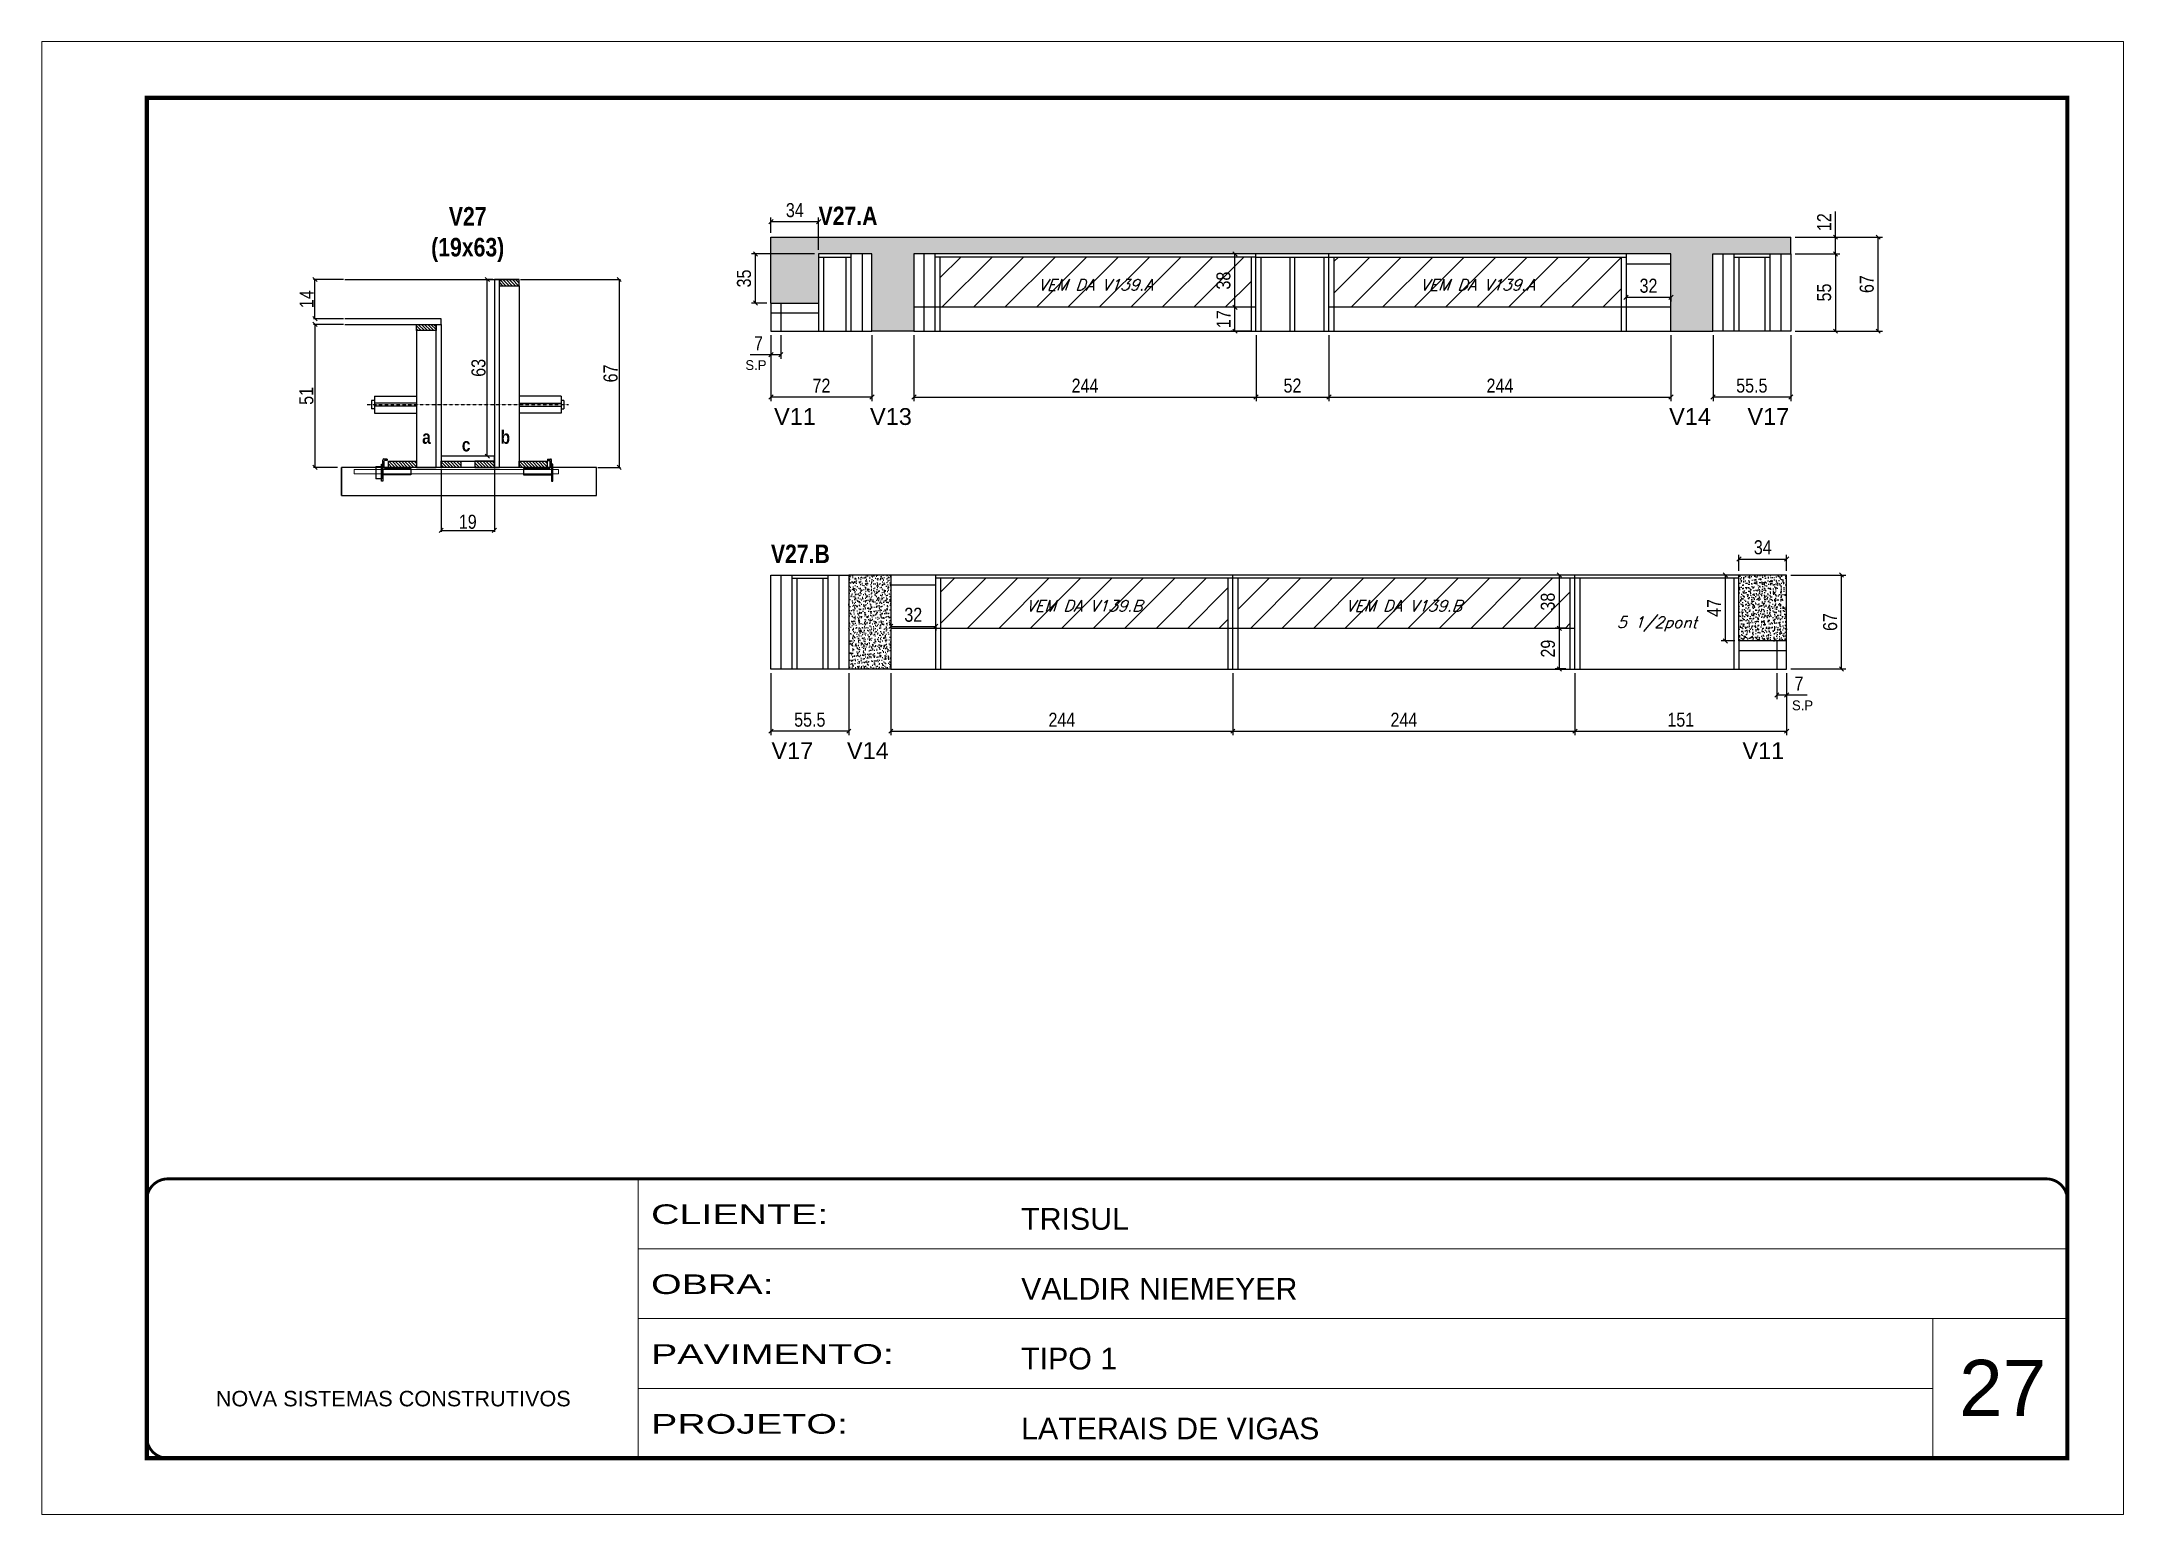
# Model space of a CAD drawing. Extents: x 3330 to 22105, y 1197 to 30204.
# Drawn here: x 6513 to 7998, y 21872 to 22922 of the extents above; entities that cross this region are included whole.
import ezdxf

# ---------------------------------------------------------------- set-up
doc = ezdxf.new("R2010")
doc.units = 0
for name, pattern in [('CONTINUO', [0]), ('DASHED', [0.75, 0.5, -0.25]), ('HIDDEN', [0.375, 0.25, -0.125])]:
    doc.linetypes.add(name, pattern=pattern)
for name, color, linetype in [('5', 5, 'Continuous'), ('barrote', 251, 'Continuous'), ('COTA', 241, 'Continuous'), ('detalhes', 4, 'Continuous'), ('NOMENCLATURA', 7, 'Continuous'), ('Painéis', 200, 'Continuous'), ('presilha', 1, 'Continuous'), ('SARR_2.2x10', 60, 'Continuous'), ('SARR_2.2x7', 40, 'Continuous'), ('SARR_3.5x7', 81, 'Continuous'), ('TENSOR', 3, 'Continuous'), ('texto', 7, 'Continuous')]:
    doc.layers.add(name, color=color, linetype=linetype)
for name, color, linetype, lineweight in [('CARIMBO', 255, 'Continuous', 9), ('CONCRETO', 251, 'Continuous', 25), ('Folhas', 255, 'Continuous', 9), ('Hachura', 251, 'Continuous', 9), ('SARRAFO DE PRESSAO', 251, 'DASHED', 9), ('SCO-___-LAJ', 2, 'Continuous', 0)]:
    doc.layers.add(name, color=color, linetype=linetype, lineweight=lineweight)
doc.styles.add('ARIAL', font='arial.ttf')
doc.styles.add('COTA TECNICA', font='techl___.ttf', dxfattribs={"height": 10})
doc.styles.add('COTA TECNICA 2X', font='techl___.ttf', dxfattribs={"height": 10})
doc.styles.add('Romans', font='romans.shx')
doc.styles.add('ROMAS860', font='ROMAS860.SHX')
doc.styles.get("Standard").update_dxf_attribs({"font": 'arial.ttf'})
doc.styles.add('TECNICA', font='techb___.ttf', dxfattribs={"height": 10})
doc.styles.add('Tecnologia', font='')
doc.styles.get('Tecnologia').set_extended_font_data('Forgotten Futurist')
doc.dimstyles.new('PAINEL', dxfattribs={"dimtxt": 10, "dimasz": 3, "dimexe": 3, "dimexo": 3, "dimgap": 3, "dimtad": 1, "dimdec": 1, "dimzin": 12, "dimdsep": 46, "dimtxsty": 'COTA TECNICA', "dimblk1": 'OBLIQUE', "dimblk2": 'OBLIQUE', "dimsah": 1, "dimcen": 0.9, "dimclrd": 4, "dimclre": 4, "dimclrt": 240, "dimadec": 1, "dimazin": 3, "dimtfac": 1, "dimtdec": 1, "dimtmove": 0, "dimatfit": 3, "dimfxl": 1, "dimtolj": 1, "dimtzin": 12, "dimarcsym": 0})
doc.dimstyles.new('SECAO', dxfattribs={"dimscale": 0.333333, "dimtxt": 5, "dimasz": 9, "dimexe": 3, "dimexo": 3, "dimgap": 3, "dimtad": 1, "dimdec": 1, "dimlfac": 0.5, "dimzin": 12, "dimdsep": 46, "dimtxsty": 'COTA TECNICA 2X', "dimblk1": 'OBLIQUE', "dimblk2": 'OBLIQUE', "dimsah": 1, "dimcen": 0.9, "dimclrd": 4, "dimclre": 4, "dimclrt": 240, "dimadec": 1, "dimazin": 3, "dimtfac": 1, "dimtdec": 1, "dimtmove": 0, "dimatfit": 3, "dimfxl": 1, "dimtolj": 1, "dimtzin": 12, "dimarcsym": 0})
pattern_1 = [(50, (-124092.7733, -5427.082), (5.46554007, -0.47817257), [0.5715, -6.2865]), (355, (-124092.773, -5427.082), (-1.05730264, 5.73170536), [0.4572, -5.02921753]), (100.4514447, (-124092.318, -5427.122), (4.40823741, 5.25353256), [0.48570026, -5.34270734]), (46.1842, (-124092.773, -5425.558), (8.13237123, -1.26126984), [0.85725, -9.42975]), (96.6355576, (-124092.0956, -5425.663), (7.122124, 7.42278374), [0.7285507, -8.01406824]), (351.184151, (-124092.773, -5425.558), (7.122124, 7.42278374), [0.685799, -7.54379196]), (21, (-124092.0113, -5425.939), (4.54843174, -3.06795595), [0.5715, -6.2865]), (326, (-124092.011, -5425.939), (1.85406085, 5.52563898), [0.4572, -5.0292]), (71.451445, (-124091.632, -5426.195), (6.40249258, 2.45768307), [0.48570026, -5.34269813]), (37.5, (-124092.7733, -5427.0821), (0.092658098, 2.536651166), [0, -4.96824, 0, -5.1054, 0, -5.04825]), (7.5, (-124092.7733, -5427.0821), (2.004589875, 3.005417245), [0, -2.91084, 0, -4.85394, 0, -1.92405]), (327.5, (-124094.4725, -5427.0821), (4.067717855, -0.17186232), [0, -1.905, 0, -5.9436, 0, -7.8867]), (317.5, (-124095.2345, -5427.082), (4.44387544, 0.76279473), [0, -2.4765, 0, -3.94716, 0, -5.6007])]
pattern_2 = [(45, (-125691.273, -5427.082), (-11.2253202, 11.2253202), [])]

msp = doc.modelspace()

# ---------------------------------------------------------------- texts
at = {"layer": '5', "linetype": 'Continuous'}
for s, p in [('V11', (7035.71, 22648.39)), ('V13', (7104.17, 22648.39)), ('V14', (7674.19, 22648.39)), ('V17', (7730.07, 22648.39)), ('V17', (7033.85, 22410.19)), ('V14', (7087.69, 22410.19)), ('V11', (7726.5, 22410.19))]:
    msp.add_text(s, height=12, rotation=0.00004, dxfattribs=at).set_placement(p)
at = {"layer": 'CARIMBO', "style": 'ARIAL'}
msp.add_text('27', height=40, dxfattribs=at).set_placement((7881.09, 21941.82))
at = {"layer": 'detalhes', "style": 'TECNICA'}
for s, p in [('a', (6784.68, 22634.95)), ('c', (6812.98, 22629.52)), ('b', (6840.66, 22634.94))]:
    msp.add_text(s, height=9.6, dxfattribs=at).set_placement(p)
at = {"layer": 'NOMENCLATURA', "style": 'TECNICA'}
for s, p in [('V27.A', (7067.47, 22790.85)), ('V27.B', (7033.47, 22549.9))]:
    msp.add_text(s, height=13.2, dxfattribs=at).set_placement(p)
at = {"layer": 'NOMENCLATURA', "insert": (6817.16, 22803.75), "char_height": 13.2, "attachment_point": 2, "style": 'TECNICA'}
msp.add_mtext_dynamic_manual_height_columns('V27\\P(19x63)', width=300.2766, gutter_width=1, heights=[0], dxfattribs=at)
at = {"layer": 'texto', "color": 2, "char_height": 8, "attachment_point": 5, "style": 'Romans'}
for s, insert in [('{\\Q19;\\C256;VEM DA V139.A}', (7264.97, 22748.33)), ('{\\Q19;\\C256;VEM DA V139.A}', (7537.47, 22748.33)), ('{\\Q19;\\C256;VEM DA V139.B}', (7256.97, 22519.37)), ('{\\Q19;\\C256;VEM DA V139.B}', (7484.97, 22519.37)), ('{\\Q19;\\C256;5 1/2pont}', (7665.47, 22506.38))]:
    msp.add_mtext(s, dxfattribs=dict(at, insert=insert))
at = {"layer": 'texto', "color": 4, "char_height": 7, "attachment_point": 5, "style": 'ROMAS860'}
for insert in [(7022.77, 22691.03), (7769.37, 22448.43)]:
    msp.add_mtext('S.P', dxfattribs=dict(at, insert=insert))

# ---------------------------------------------------------------- blocks, each defined once
blk = doc.blocks.new('9999999999')
at = {"color": 30, "linetype": 'CONTINUO'}
for p, q in [((98564.6, 34230.2), (98564.6, 34429.4)), ((98564.6, 34379.6), (99584, 34379.6)), ((98564.6, 34329.8), (99488, 34329.8)), ((99584, 34329.8), (99488, 34329.8)), ((99488, 34329.8), (99488, 34230.2)), ((98564.6, 34280), (99488, 34280))]:
    blk.add_line(p, q, dxfattribs=at)
at = {"color": 30, "linetype": 'CONTINUO', "const_width": 2}
blk.add_lwpolyline([(99584, 34230.2), (99584, 34414.4, 0.414214), (99569, 34429.4), (98229, 34429.4, 0.414214), (98214, 34414.4), (98214, 34245.2, 0.414214), (98229, 34230.2), (99584, 34230.2)], format="xyb", dxfattribs=at)
at = {"layer": 'Folhas'}
blk.add_lwpolyline([(98139, 34190.2), (99624, 34190.2), (99624, 35240.2), (98139, 35240.2)], close=True, dxfattribs=at)
at = {"layer": 'Folhas', "color": 30, "const_width": 3}
blk.add_lwpolyline([(98214, 34230.2), (99584, 34230.2), (99584, 35200.2), (98214, 35200.2)], close=True, dxfattribs=at)
at = {"color": 7, "linetype": 'Continuous', "ltscale": 5, "style": 'ARIAL'}
for s, height, p in [('TRISUL', 15.48, (98837.7, 34393.1)), ('VALDIR NIEMEYER', 15.483, (98837.7, 34343.3)), ('TIPO 1', 15.48, (98837.7, 34293.5)), ('NOVA SISTEMAS CONSTRUTIVOS', 11.059, (98263.2, 34267.2)), ('LATERAIS DE VIGAS', 15.483, (98837.7, 34243.7))]:
    blk.add_text(s, height=height, dxfattribs=at).set_placement(p)
at = {"layer": 'Folhas', "color": 7, "style": 'Tecnologia', "width": 1.5}
for s, p in [('CLIENTE:', (98573.7, 34397.2)), ('OBRA:', (98573.7, 34347.3)), ('PAVIMENTO:', (98573.7, 34297.5)), ('PROJETO:', (98573.7, 34247.7))]:
    blk.add_text(s, height=14, dxfattribs=at).set_placement(p)
blk = doc.blocks.new('PRESILHA METÁLICA 1')
at = {"layer": 'presilha'}
for p, q in [((0, 13), (6, 13)), ((0, 13), (0, 0)), ((6, 0), (0, 0)), ((6, 15.5), (7.5, 15.5)), ((6, -2.5), (6, 15.5)), ((6, 13), (6, 0)), ((7.5, 10.6), (7.5, 19.9)), ((7.5, 15.5), (7.5, -2.5)), ((37.5, 4.1), (7.5, 4.1)), ((12, 21), (8.6, 21)), ((9, 11.6), (9, 18.9)), ((12, 19.5), (9.6, 19.5)), ((37.5, 11), (9.6, 11)), ((12, 21), (12, 19.5)), ((37.5, 11), (37.5, 4.1)), ((7.5, -2.5), (6, -2.5))]:
    blk.add_line(p, q, dxfattribs=at)
for centre, radius, start, end in [((8.6, 19.9), 1.14, 90, 180), ((9.6, 18.9), 0.57, 90, 180), ((9.6, 11.6), 0.57, 180, 270)]:
    blk.add_arc(centre, radius, start, end, dxfattribs=at)
blk = doc.blocks.new('PRESILHA METÁLICA 2')
at = {"layer": 'presilha'}
for p, q in [((-5.2, 23.5), (-5.2, 22)), ((-5.2, 23.5), (-1.9, 23.5)), ((-0.8, 14.6), (-0.8, 22.4)), ((-30.8, 13.5), (-30.8, 6.6)), ((-30.8, 13.5), (-2.8, 13.5)), ((-30.8, 6.6), (-0.8, 6.6)), ((-5.2, 22), (-2.8, 22)), ((-2.2, 14.1), (-2.2, 21.4)), ((0.8, 18), (-0.8, 18)), ((-0.8, 18), (-0.8, 0)), ((-0.8, 0), (0.8, 0)), ((0.8, 0), (0.8, 18))]:
    blk.add_line(p, q, dxfattribs=at)
for centre, radius, start, end in [((-1.9, 22.4), 1.14, 0, 90), ((-2.8, 21.4), 0.57, 0, 90), ((-2.8, 14.1), 0.57, 270, 0)]:
    blk.add_arc(centre, radius, start, end, dxfattribs=at)
blk = doc.blocks.new('_Oblique')
at = {"color": 0, "linetype": 'ByBlock', "lineweight": -2}
blk.add_line((-0.5, -0.5), (0.5, 0.5), dxfattribs=at)
blk = doc.blocks.new('*D3569')
at = {"layer": 'COTA', "color": 4, "lineweight": -2, "transparency": 16777216}
for p, q in [((6854.8, 22752.1), (6926.2, 22752.1)), ((6925.2, 22752.1), (6925.2, 22618.1)), ((6910, 22618.1), (6926.2, 22618.1))]:
    blk.add_line(p, q, dxfattribs=at)
at = {"layer": 'Defpoints', "color": 0, "transparency": 16777216}
for p in [(6853.8, 22752.1), (6909, 22618.1), (6925.2, 22618.1)]:
    blk.add_point(p, dxfattribs=at)
at = {"layer": 'COTA', "color": 4, "lineweight": -2, "transparency": 16777216, "xscale": 3, "yscale": 3, "zscale": 3}
for p, rotation in [((6925.2, 22752.1), 90), ((6925.2, 22618.1), 270)]:
    blk.add_blockref('_Oblique', p, dxfattribs=dict(at, rotation=rotation))
at = {"layer": 'COTA', "color": 240, "transparency": 16777216, "insert": (6919.1, 22685.1), "char_height": 10, "attachment_point": 5, "rotation": 90, "style": 'COTA TECNICA 2X'}
blk.add_mtext('\\A1;67', dxfattribs=at)
blk = doc.blocks.new('*D3570')
at = {"layer": 'COTA', "color": 4, "lineweight": -2, "transparency": 16777216}
for p, q in [((6728.5, 22720.1), (6707.2, 22720.1)), ((6708.2, 22720.1), (6708.2, 22618.1)), ((6724.3, 22618.1), (6707.2, 22618.1))]:
    blk.add_line(p, q, dxfattribs=at)
at = {"layer": 'Defpoints', "color": 0, "transparency": 16777216}
for p in [(6729.5, 22720.1), (6708.2, 22618.1), (6725.3, 22618.1)]:
    blk.add_point(p, dxfattribs=at)
at = {"layer": 'COTA', "color": 4, "lineweight": -2, "transparency": 16777216, "xscale": 3, "yscale": 3, "zscale": 3}
for p, rotation in [((6708.2, 22720.1), 90), ((6708.2, 22618.1), 270)]:
    blk.add_blockref('_Oblique', p, dxfattribs=dict(at, rotation=rotation))
at = {"layer": 'COTA', "color": 240, "transparency": 16777216, "insert": (6702.1, 22669.1), "char_height": 10, "attachment_point": 5, "rotation": 90, "style": 'COTA TECNICA 2X'}
blk.add_mtext('\\A1;51', dxfattribs=at)
blk = doc.blocks.new('*D3571')
at = {"layer": 'COTA', "color": 4, "lineweight": -2, "transparency": 16777216}
for p, q in [((6835.2, 22752.1), (6830.1, 22752.1)), ((6831.1, 22626.1), (6831.1, 22752.1)), ((6835.2, 22626.1), (6830.1, 22626.1))]:
    blk.add_line(p, q, dxfattribs=at)
at = {"layer": 'Defpoints', "color": 0, "transparency": 16777216}
for p in [(6831.1, 22752.1), (6836.2, 22752.1), (6836.2, 22626.1)]:
    blk.add_point(p, dxfattribs=at)
at = {"layer": 'COTA', "color": 4, "lineweight": -2, "transparency": 16777216, "xscale": 3, "yscale": 3, "zscale": 3}
for p, rotation in [((6831.1, 22752.1), 90), ((6831.1, 22626.1), 270)]:
    blk.add_blockref('_Oblique', p, dxfattribs=dict(at, rotation=rotation))
at = {"layer": 'COTA', "color": 240, "transparency": 16777216, "insert": (6824.9, 22689.1), "char_height": 10, "attachment_point": 5, "rotation": 90, "style": 'COTA TECNICA 2X'}
blk.add_mtext('\\A1;63', dxfattribs=at)
blk = doc.blocks.new('*D3572')
at = {"layer": 'COTA', "color": 4, "lineweight": -2, "transparency": 16777216}
for p, q in [((6728.5, 22752.1), (6707.2, 22752.1)), ((6708.2, 22724.1), (6708.2, 22752.1)), ((6728.5, 22724.1), (6707.2, 22724.1))]:
    blk.add_line(p, q, dxfattribs=at)
at = {"layer": 'Defpoints', "color": 0, "transparency": 16777216}
for p in [(6708.2, 22752.1), (6729.5, 22752.1), (6729.5, 22724.1)]:
    blk.add_point(p, dxfattribs=at)
at = {"layer": 'COTA', "color": 4, "lineweight": -2, "transparency": 16777216, "xscale": 3, "yscale": 3, "zscale": 3}
for p, rotation in [((6708.2, 22752.1), 90), ((6708.2, 22724.1), 270)]:
    blk.add_blockref('_Oblique', p, dxfattribs=dict(at, rotation=rotation))
at = {"layer": 'COTA', "color": 240, "transparency": 16777216, "insert": (6702.2, 22738.1), "char_height": 10, "attachment_point": 5, "rotation": 90, "style": 'COTA TECNICA 2X'}
blk.add_mtext('\\A1;14', dxfattribs=at)
blk = doc.blocks.new('*D3573')
at = {"layer": 'COTA', "color": 4, "lineweight": -2, "transparency": 16777216}
for p, q in [((6798.2, 22617.1), (6798.2, 22572.2)), ((6836.2, 22617.1), (6836.2, 22572.2)), ((6798.2, 22573.2), (6836.2, 22573.2))]:
    blk.add_line(p, q, dxfattribs=at)
at = {"layer": 'Defpoints', "color": 0, "transparency": 16777216}
for p in [(6798.2, 22618.1), (6836.2, 22618.1), (6836.2, 22573.2)]:
    blk.add_point(p, dxfattribs=at)
at = {"layer": 'COTA', "color": 4, "lineweight": -2, "transparency": 16777216, "xscale": 3, "yscale": 3, "zscale": 3, "rotation": 180}
blk.add_blockref('_Oblique', (6798.2, 22573.2), dxfattribs=at)
at = {"layer": 'COTA', "color": 4, "lineweight": -2, "transparency": 16777216, "xscale": 3, "yscale": 3, "zscale": 3}
blk.add_blockref('_Oblique', (6836.2, 22573.2), dxfattribs=at)
at = {"layer": 'COTA', "color": 240, "transparency": 16777216, "insert": (6817.2, 22579.3), "char_height": 10, "attachment_point": 5, "style": 'COTA TECNICA 2X'}
blk.add_mtext('\\A1;19', dxfattribs=at)
blk = doc.blocks.new('*D3574')
at = {"layer": 'COTA', "color": 4, "linetype": 'ByBlock', "lineweight": -2, "transparency": 16777216}
for p, q in [((7033.5, 22712.3), (7033.5, 22665.3)), ((7105.5, 22712.3), (7105.5, 22665.3)), ((7105.5, 22668.3), (7033.5, 22668.3))]:
    blk.add_line(p, q, dxfattribs=at)
at = {"layer": 'Defpoints', "color": 0, "linetype": 'ByBlock', "transparency": 16777216}
for p in [(7033.5, 22715.3), (7105.5, 22715.3), (7033.5, 22668.3)]:
    blk.add_point(p, dxfattribs=at)
at = {"layer": 'COTA', "color": 4, "linetype": 'ByBlock', "lineweight": -2, "transparency": 16777216, "xscale": 3, "yscale": 3, "zscale": 3, "rotation": 180}
blk.add_blockref('_Oblique', (7033.5, 22668.3), dxfattribs=at)
at = {"layer": 'COTA', "color": 4, "linetype": 'ByBlock', "lineweight": -2, "transparency": 16777216, "xscale": 3, "yscale": 3, "zscale": 3}
blk.add_blockref('_Oblique', (7105.5, 22668.3), dxfattribs=at)
at = {"layer": 'COTA', "color": 240, "linetype": 'ByBlock', "transparency": 16777216, "insert": (7069.5, 22676.4), "char_height": 10, "attachment_point": 5, "style": 'COTA TECNICA'}
blk.add_mtext('\\A1;72', dxfattribs=at)
blk = doc.blocks.new('*D3575')
at = {"layer": 'COTA', "color": 4, "linetype": 'ByBlock', "lineweight": -2, "transparency": 16777216}
for p, q in [((7033.5, 22785.3), (7033.5, 22796.3)), ((7067.5, 22773.3), (7067.5, 22796.3)), ((7067.5, 22793.3), (7033.5, 22793.3))]:
    blk.add_line(p, q, dxfattribs=at)
at = {"layer": 'Defpoints', "color": 0, "linetype": 'ByBlock', "transparency": 16777216}
for p in [(7033.5, 22793.3), (7033.5, 22782.3), (7067.5, 22770.3)]:
    blk.add_point(p, dxfattribs=at)
at = {"layer": 'COTA', "color": 4, "linetype": 'ByBlock', "lineweight": -2, "transparency": 16777216, "xscale": 3, "yscale": 3, "zscale": 3, "rotation": 180}
blk.add_blockref('_Oblique', (7033.5, 22793.3), dxfattribs=at)
at = {"layer": 'COTA', "color": 4, "linetype": 'ByBlock', "lineweight": -2, "transparency": 16777216, "xscale": 3, "yscale": 3, "zscale": 3}
blk.add_blockref('_Oblique', (7067.5, 22793.3), dxfattribs=at)
at = {"layer": 'COTA', "color": 240, "linetype": 'ByBlock', "transparency": 16777216, "insert": (7050.5, 22801.5), "char_height": 10, "attachment_point": 5, "style": 'COTA TECNICA'}
blk.add_mtext('\\A1;34', dxfattribs=at)
blk = doc.blocks.new('*D3576')
at = {"layer": 'COTA', "color": 4, "linetype": 'ByBlock', "lineweight": -2, "transparency": 16777216}
for p, q in [((7033.5, 22712.3), (7033.5, 22695.5)), ((7040.5, 22712.3), (7040.5, 22695.5)), ((7033.5, 22698.5), (7018.7, 22698.5)), ((7040.5, 22698.5), (7033.5, 22698.5))]:
    blk.add_line(p, q, dxfattribs=at)
at = {"layer": 'Defpoints', "color": 0, "linetype": 'ByBlock', "transparency": 16777216}
for p in [(7033.5, 22715.3), (7040.5, 22715.3), (7033.5, 22698.5)]:
    blk.add_point(p, dxfattribs=at)
at = {"layer": 'COTA', "color": 4, "linetype": 'ByBlock', "lineweight": -2, "transparency": 16777216, "xscale": 3, "yscale": 3, "zscale": 3, "rotation": 180}
blk.add_blockref('_Oblique', (7033.5, 22698.5), dxfattribs=at)
at = {"layer": 'COTA', "color": 4, "linetype": 'ByBlock', "lineweight": -2, "transparency": 16777216, "xscale": 3, "yscale": 3, "zscale": 3}
blk.add_blockref('_Oblique', (7040.5, 22698.5), dxfattribs=at)
at = {"layer": 'COTA', "color": 240, "linetype": 'ByBlock', "transparency": 16777216, "insert": (7024.6, 22706.6), "char_height": 10, "attachment_point": 5, "style": 'COTA TECNICA'}
blk.add_mtext('\\A1;7', dxfattribs=at)
blk = doc.blocks.new('*D3577')
at = {"layer": 'COTA', "color": 4, "linetype": 'ByBlock', "lineweight": -2, "transparency": 16777216}
for p, q in [((7135.5, 22712.3), (7135.5, 22665.3)), ((7379.5, 22712.3), (7379.5, 22665.3)), ((7135.5, 22668.3), (7379.5, 22668.3))]:
    blk.add_line(p, q, dxfattribs=at)
at = {"layer": 'Defpoints', "color": 0, "linetype": 'ByBlock', "transparency": 16777216}
for p in [(7135.5, 22715.3), (7379.5, 22715.3), (7379.5, 22668.3)]:
    blk.add_point(p, dxfattribs=at)
at = {"layer": 'COTA', "color": 4, "linetype": 'ByBlock', "lineweight": -2, "transparency": 16777216, "xscale": 3, "yscale": 3, "zscale": 3, "rotation": 180}
blk.add_blockref('_Oblique', (7135.5, 22668.3), dxfattribs=at)
at = {"layer": 'COTA', "color": 4, "linetype": 'ByBlock', "lineweight": -2, "transparency": 16777216, "xscale": 3, "yscale": 3, "zscale": 3}
blk.add_blockref('_Oblique', (7379.5, 22668.3), dxfattribs=at)
at = {"layer": 'COTA', "color": 240, "linetype": 'ByBlock', "transparency": 16777216, "insert": (7257.5, 22676.4), "char_height": 10, "attachment_point": 5, "style": 'COTA TECNICA'}
blk.add_mtext('\\A1;244', dxfattribs=at)
blk = doc.blocks.new('*D3578')
at = {"layer": 'COTA', "color": 4, "linetype": 'ByBlock', "lineweight": -2, "transparency": 16777216}
for p, q in [((7379.5, 22712.3), (7379.5, 22665.3)), ((7431.5, 22712.3), (7431.5, 22665.3)), ((7379.5, 22668.3), (7431.5, 22668.3))]:
    blk.add_line(p, q, dxfattribs=at)
at = {"layer": 'Defpoints', "color": 0, "linetype": 'ByBlock', "transparency": 16777216}
for p in [(7379.5, 22715.3), (7431.5, 22715.3), (7431.5, 22668.3)]:
    blk.add_point(p, dxfattribs=at)
at = {"layer": 'COTA', "color": 4, "linetype": 'ByBlock', "lineweight": -2, "transparency": 16777216, "xscale": 3, "yscale": 3, "zscale": 3, "rotation": 180}
blk.add_blockref('_Oblique', (7379.5, 22668.3), dxfattribs=at)
at = {"layer": 'COTA', "color": 4, "linetype": 'ByBlock', "lineweight": -2, "transparency": 16777216, "xscale": 3, "yscale": 3, "zscale": 3}
blk.add_blockref('_Oblique', (7431.5, 22668.3), dxfattribs=at)
at = {"layer": 'COTA', "color": 240, "linetype": 'ByBlock', "transparency": 16777216, "insert": (7405.5, 22676.4), "char_height": 10, "attachment_point": 5, "style": 'COTA TECNICA'}
blk.add_mtext('\\A1;52', dxfattribs=at)
blk = doc.blocks.new('*D3579')
at = {"layer": 'COTA', "color": 4, "linetype": 'ByBlock', "lineweight": -2, "transparency": 16777216}
for p, q in [((7431.5, 22712.3), (7431.5, 22665.3)), ((7675.5, 22712.3), (7675.5, 22665.3)), ((7431.5, 22668.3), (7675.5, 22668.3))]:
    blk.add_line(p, q, dxfattribs=at)
at = {"layer": 'Defpoints', "color": 0, "linetype": 'ByBlock', "transparency": 16777216}
for p in [(7431.5, 22715.3), (7675.5, 22715.3), (7675.5, 22668.3)]:
    blk.add_point(p, dxfattribs=at)
at = {"layer": 'COTA', "color": 4, "linetype": 'ByBlock', "lineweight": -2, "transparency": 16777216, "xscale": 3, "yscale": 3, "zscale": 3, "rotation": 180}
blk.add_blockref('_Oblique', (7431.5, 22668.3), dxfattribs=at)
at = {"layer": 'COTA', "color": 4, "linetype": 'ByBlock', "lineweight": -2, "transparency": 16777216, "xscale": 3, "yscale": 3, "zscale": 3}
blk.add_blockref('_Oblique', (7675.5, 22668.3), dxfattribs=at)
at = {"layer": 'COTA', "color": 240, "linetype": 'ByBlock', "transparency": 16777216, "insert": (7553.5, 22676.4), "char_height": 10, "attachment_point": 5, "style": 'COTA TECNICA'}
blk.add_mtext('\\A1;244', dxfattribs=at)
blk = doc.blocks.new('*D3580')
at = {"layer": 'COTA', "color": 4, "linetype": 'ByBlock', "lineweight": -2, "transparency": 16777216}
for p, q in [((7705.5, 22712.3), (7705.5, 22665.3)), ((7761, 22712.3), (7761, 22665.3)), ((7761, 22668.3), (7705.5, 22668.3))]:
    blk.add_line(p, q, dxfattribs=at)
at = {"layer": 'Defpoints', "color": 0, "linetype": 'ByBlock', "transparency": 16777216}
for p in [(7705.5, 22715.3), (7761, 22715.3), (7705.5, 22668.3)]:
    blk.add_point(p, dxfattribs=at)
at = {"layer": 'COTA', "color": 4, "linetype": 'ByBlock', "lineweight": -2, "transparency": 16777216, "xscale": 3, "yscale": 3, "zscale": 3, "rotation": 180}
blk.add_blockref('_Oblique', (7705.5, 22668.3), dxfattribs=at)
at = {"layer": 'COTA', "color": 4, "linetype": 'ByBlock', "lineweight": -2, "transparency": 16777216, "xscale": 3, "yscale": 3, "zscale": 3}
blk.add_blockref('_Oblique', (7761, 22668.3), dxfattribs=at)
at = {"layer": 'COTA', "color": 240, "linetype": 'ByBlock', "transparency": 16777216, "insert": (7733.2, 22676.4), "char_height": 10, "attachment_point": 5, "style": 'COTA TECNICA'}
blk.add_mtext('\\A1;55.5', dxfattribs=at)
blk = doc.blocks.new('*D3581')
at = {"layer": 'COTA', "color": 4, "linetype": 'ByBlock', "lineweight": -2, "transparency": 16777216}
for p, q in [((7764, 22770.3), (7795.9, 22770.3)), ((7792.9, 22770.3), (7792.9, 22715.3)), ((7764, 22715.3), (7795.9, 22715.3))]:
    blk.add_line(p, q, dxfattribs=at)
at = {"layer": 'Defpoints', "color": 0, "linetype": 'ByBlock', "transparency": 16777216}
for p in [(7761, 22770.3), (7761, 22715.3), (7792.9, 22715.3)]:
    blk.add_point(p, dxfattribs=at)
at = {"layer": 'COTA', "color": 4, "linetype": 'ByBlock', "lineweight": -2, "transparency": 16777216, "xscale": 3, "yscale": 3, "zscale": 3}
for p, rotation in [((7792.9, 22770.3), 90), ((7792.9, 22715.3), 270)]:
    blk.add_blockref('_Oblique', p, dxfattribs=dict(at, rotation=rotation))
at = {"layer": 'COTA', "color": 240, "linetype": 'ByBlock', "transparency": 16777216, "insert": (7784.8, 22742.8), "char_height": 10, "attachment_point": 5, "rotation": 90, "style": 'COTA TECNICA'}
blk.add_mtext('\\A1;55', dxfattribs=at)
blk = doc.blocks.new('*D3582')
at = {"layer": 'COTA', "color": 4, "linetype": 'ByBlock', "lineweight": -2, "transparency": 16777216}
for p, q in [((7792.9, 22782.3), (7792.9, 22800.6)), ((7764, 22782.3), (7795.9, 22782.3)), ((7792.9, 22770.3), (7792.9, 22782.3)), ((7764, 22770.3), (7795.9, 22770.3))]:
    blk.add_line(p, q, dxfattribs=at)
at = {"layer": 'Defpoints', "color": 0, "linetype": 'ByBlock', "transparency": 16777216}
for p in [(7761, 22782.3), (7792.9, 22782.3), (7761, 22770.3)]:
    blk.add_point(p, dxfattribs=at)
at = {"layer": 'COTA', "color": 4, "linetype": 'ByBlock', "lineweight": -2, "transparency": 16777216, "xscale": 3, "yscale": 3, "zscale": 3}
for p, rotation in [((7792.9, 22782.3), 90), ((7792.9, 22770.3), 270)]:
    blk.add_blockref('_Oblique', p, dxfattribs=dict(at, rotation=rotation))
at = {"layer": 'COTA', "color": 240, "linetype": 'ByBlock', "transparency": 16777216, "insert": (7784.8, 22793), "char_height": 10, "attachment_point": 5, "rotation": 90, "style": 'COTA TECNICA'}
blk.add_mtext('\\A1;12', dxfattribs=at)
blk = doc.blocks.new('*D3583')
at = {"layer": 'COTA', "color": 4, "linetype": 'ByBlock', "lineweight": -2, "transparency": 16777216}
for p, q in [((7764, 22782.3), (7826.3, 22782.3)), ((7823.3, 22715.3), (7823.3, 22782.3)), ((7764, 22715.3), (7826.3, 22715.3))]:
    blk.add_line(p, q, dxfattribs=at)
at = {"layer": 'Defpoints', "color": 0, "linetype": 'ByBlock', "transparency": 16777216}
for p in [(7761, 22782.3), (7823.3, 22782.3), (7761, 22715.3)]:
    blk.add_point(p, dxfattribs=at)
at = {"layer": 'COTA', "color": 4, "linetype": 'ByBlock', "lineweight": -2, "transparency": 16777216, "xscale": 3, "yscale": 3, "zscale": 3}
for p, rotation in [((7823.3, 22782.3), 90), ((7823.3, 22715.3), 270)]:
    blk.add_blockref('_Oblique', p, dxfattribs=dict(at, rotation=rotation))
at = {"layer": 'COTA', "color": 240, "linetype": 'ByBlock', "transparency": 16777216, "insert": (7815.2, 22748.8), "char_height": 10, "attachment_point": 5, "rotation": 90, "style": 'COTA TECNICA'}
blk.add_mtext('\\A1;67', dxfattribs=at)
blk = doc.blocks.new('*D3584')
at = {"layer": 'COTA', "color": 4, "linetype": 'ByBlock', "lineweight": -2, "transparency": 16777216}
for p, q in [((7643.5, 22739.8), (7643.5, 22736.4)), ((7643.5, 22739.4), (7675.5, 22739.4)), ((7675.5, 22739.8), (7675.5, 22736.4))]:
    blk.add_line(p, q, dxfattribs=at)
at = {"layer": 'Defpoints', "color": 0, "linetype": 'ByBlock', "transparency": 16777216}
for p in [(7643.5, 22742.8), (7675.5, 22742.8), (7675.5, 22739.4)]:
    blk.add_point(p, dxfattribs=at)
at = {"layer": 'COTA', "color": 4, "linetype": 'ByBlock', "lineweight": -2, "transparency": 16777216, "xscale": 3, "yscale": 3, "zscale": 3, "rotation": 180}
blk.add_blockref('_Oblique', (7643.5, 22739.4), dxfattribs=at)
at = {"layer": 'COTA', "color": 4, "linetype": 'ByBlock', "lineweight": -2, "transparency": 16777216, "xscale": 3, "yscale": 3, "zscale": 3}
blk.add_blockref('_Oblique', (7675.5, 22739.4), dxfattribs=at)
at = {"layer": 'COTA', "color": 240, "linetype": 'ByBlock', "transparency": 16777216, "insert": (7659.5, 22747.6), "char_height": 10, "attachment_point": 5, "style": 'COTA TECNICA'}
blk.add_mtext('\\A1;32', dxfattribs=at)
blk = doc.blocks.new('*D3585')
at = {"layer": 'COTA', "color": 4, "linetype": 'ByBlock', "lineweight": -2, "transparency": 16777216}
for p, q in [((7064.5, 22770.3), (7019.5, 22770.3)), ((7022.5, 22735.3), (7022.5, 22770.3)), ((7030.5, 22735.3), (7019.5, 22735.3))]:
    blk.add_line(p, q, dxfattribs=at)
at = {"layer": 'Defpoints', "color": 0, "linetype": 'ByBlock', "transparency": 16777216}
for p in [(7022.5, 22770.3), (7067.5, 22770.3), (7033.5, 22735.3)]:
    blk.add_point(p, dxfattribs=at)
at = {"layer": 'COTA', "color": 4, "linetype": 'ByBlock', "lineweight": -2, "transparency": 16777216, "xscale": 3, "yscale": 3, "zscale": 3}
for p, rotation in [((7022.5, 22770.3), 90), ((7022.5, 22735.3), 270)]:
    blk.add_blockref('_Oblique', p, dxfattribs=dict(at, rotation=rotation))
at = {"layer": 'COTA', "color": 240, "linetype": 'ByBlock', "transparency": 16777216, "insert": (7014.3, 22752.8), "char_height": 10, "attachment_point": 5, "rotation": 90, "style": 'COTA TECNICA'}
blk.add_mtext('\\A1;35', dxfattribs=at)
blk = doc.blocks.new('*D3586')
at = {"layer": 'COTA', "color": 4, "linetype": 'ByBlock', "lineweight": -2, "transparency": 16777216}
for p, q in [((7119, 22471.4), (7119, 22427.1)), ((7363, 22471.4), (7363, 22427.1)), ((7119, 22430.1), (7363, 22430.1))]:
    blk.add_line(p, q, dxfattribs=at)
at = {"layer": 'Defpoints', "color": 0, "linetype": 'ByBlock', "transparency": 16777216}
for p in [(7119, 22474.4), (7363, 22474.4), (7363, 22430.1)]:
    blk.add_point(p, dxfattribs=at)
at = {"layer": 'COTA', "color": 4, "linetype": 'ByBlock', "lineweight": -2, "transparency": 16777216, "xscale": 3, "yscale": 3, "zscale": 3, "rotation": 180}
blk.add_blockref('_Oblique', (7119, 22430.1), dxfattribs=at)
at = {"layer": 'COTA', "color": 4, "linetype": 'ByBlock', "lineweight": -2, "transparency": 16777216, "xscale": 3, "yscale": 3, "zscale": 3}
blk.add_blockref('_Oblique', (7363, 22430.1), dxfattribs=at)
at = {"layer": 'COTA', "color": 240, "linetype": 'ByBlock', "transparency": 16777216, "insert": (7241, 22438.2), "char_height": 10, "attachment_point": 5, "style": 'COTA TECNICA'}
blk.add_mtext('\\A1;244', dxfattribs=at)
blk = doc.blocks.new('*D3587')
at = {"layer": 'COTA', "color": 4, "linetype": 'ByBlock', "lineweight": -2, "transparency": 16777216}
for p, q in [((7363, 22471.4), (7363, 22427.1)), ((7607, 22471.4), (7607, 22427.1)), ((7363, 22430.1), (7607, 22430.1))]:
    blk.add_line(p, q, dxfattribs=at)
at = {"layer": 'Defpoints', "color": 0, "linetype": 'ByBlock', "transparency": 16777216}
for p in [(7363, 22474.4), (7607, 22474.4), (7607, 22430.1)]:
    blk.add_point(p, dxfattribs=at)
at = {"layer": 'COTA', "color": 4, "linetype": 'ByBlock', "lineweight": -2, "transparency": 16777216, "xscale": 3, "yscale": 3, "zscale": 3, "rotation": 180}
blk.add_blockref('_Oblique', (7363, 22430.1), dxfattribs=at)
at = {"layer": 'COTA', "color": 4, "linetype": 'ByBlock', "lineweight": -2, "transparency": 16777216, "xscale": 3, "yscale": 3, "zscale": 3}
blk.add_blockref('_Oblique', (7607, 22430.1), dxfattribs=at)
at = {"layer": 'COTA', "color": 240, "linetype": 'ByBlock', "transparency": 16777216, "insert": (7485, 22438.2), "char_height": 10, "attachment_point": 5, "style": 'COTA TECNICA'}
blk.add_mtext('\\A1;244', dxfattribs=at)
blk = doc.blocks.new('*D3588')
at = {"layer": 'COTA', "color": 4, "linetype": 'ByBlock', "lineweight": -2, "transparency": 16777216}
for p, q in [((7607, 22471.4), (7607, 22427.1)), ((7758, 22471.4), (7758, 22427.1)), ((7607, 22430.1), (7758, 22430.1))]:
    blk.add_line(p, q, dxfattribs=at)
at = {"layer": 'Defpoints', "color": 0, "linetype": 'ByBlock', "transparency": 16777216}
for p in [(7607, 22474.4), (7758, 22474.4), (7758, 22430.1)]:
    blk.add_point(p, dxfattribs=at)
at = {"layer": 'COTA', "color": 4, "linetype": 'ByBlock', "lineweight": -2, "transparency": 16777216, "xscale": 3, "yscale": 3, "zscale": 3, "rotation": 180}
blk.add_blockref('_Oblique', (7607, 22430.1), dxfattribs=at)
at = {"layer": 'COTA', "color": 4, "linetype": 'ByBlock', "lineweight": -2, "transparency": 16777216, "xscale": 3, "yscale": 3, "zscale": 3}
blk.add_blockref('_Oblique', (7758, 22430.1), dxfattribs=at)
at = {"layer": 'COTA', "color": 240, "linetype": 'ByBlock', "transparency": 16777216, "insert": (7682.5, 22438.2), "char_height": 10, "attachment_point": 5, "style": 'COTA TECNICA'}
blk.add_mtext('\\A1;151', dxfattribs=at)
blk = doc.blocks.new('*D3589')
at = {"layer": 'COTA', "color": 4, "linetype": 'ByBlock', "lineweight": -2, "transparency": 16777216}
for p, q in [((7033.5, 22471.4), (7033.5, 22427.1)), ((7089, 22471.4), (7089, 22427.1)), ((7089, 22430.1), (7033.5, 22430.1))]:
    blk.add_line(p, q, dxfattribs=at)
at = {"layer": 'Defpoints', "color": 0, "linetype": 'ByBlock', "transparency": 16777216}
for p in [(7033.5, 22474.4), (7089, 22474.4), (7033.5, 22430.1)]:
    blk.add_point(p, dxfattribs=at)
at = {"layer": 'COTA', "color": 4, "linetype": 'ByBlock', "lineweight": -2, "transparency": 16777216, "xscale": 3, "yscale": 3, "zscale": 3, "rotation": 180}
blk.add_blockref('_Oblique', (7033.5, 22430.1), dxfattribs=at)
at = {"layer": 'COTA', "color": 4, "linetype": 'ByBlock', "lineweight": -2, "transparency": 16777216, "xscale": 3, "yscale": 3, "zscale": 3}
blk.add_blockref('_Oblique', (7089, 22430.1), dxfattribs=at)
at = {"layer": 'COTA', "color": 240, "linetype": 'ByBlock', "transparency": 16777216, "insert": (7061.2, 22438.2), "char_height": 10, "attachment_point": 5, "style": 'COTA TECNICA'}
blk.add_mtext('\\A1;55.5', dxfattribs=at)
blk = doc.blocks.new('*D3590')
at = {"layer": 'COTA', "color": 4, "linetype": 'ByBlock', "lineweight": -2, "transparency": 16777216}
for p, q in [((7119, 22504.9), (7119, 22501.8)), ((7119, 22504.8), (7151, 22504.8)), ((7151, 22504.9), (7151, 22501.8))]:
    blk.add_line(p, q, dxfattribs=at)
at = {"layer": 'Defpoints', "color": 0, "linetype": 'ByBlock', "transparency": 16777216}
for p in [(7119, 22507.9), (7151, 22507.9), (7151, 22504.8)]:
    blk.add_point(p, dxfattribs=at)
at = {"layer": 'COTA', "color": 4, "linetype": 'ByBlock', "lineweight": -2, "transparency": 16777216, "xscale": 3, "yscale": 3, "zscale": 3, "rotation": 180}
blk.add_blockref('_Oblique', (7119, 22504.8), dxfattribs=at)
at = {"layer": 'COTA', "color": 4, "linetype": 'ByBlock', "lineweight": -2, "transparency": 16777216, "xscale": 3, "yscale": 3, "zscale": 3}
blk.add_blockref('_Oblique', (7151, 22504.8), dxfattribs=at)
at = {"layer": 'COTA', "color": 240, "linetype": 'ByBlock', "transparency": 16777216, "insert": (7135, 22513), "char_height": 10, "attachment_point": 5, "style": 'COTA TECNICA'}
blk.add_mtext('\\A1;32', dxfattribs=at)
blk = doc.blocks.new('*D3591')
at = {"layer": 'COTA', "color": 4, "linetype": 'ByBlock', "lineweight": -2, "transparency": 16777216}
for p, q in [((7751, 22471.4), (7751, 22452.9)), ((7758, 22471.4), (7758, 22452.9)), ((7751, 22455.9), (7758, 22455.9)), ((7758, 22455.9), (7772.7, 22455.9))]:
    blk.add_line(p, q, dxfattribs=at)
at = {"layer": 'Defpoints', "color": 0, "linetype": 'ByBlock', "transparency": 16777216}
for p in [(7751, 22474.4), (7758, 22474.4), (7758, 22455.9)]:
    blk.add_point(p, dxfattribs=at)
at = {"layer": 'COTA', "color": 4, "linetype": 'ByBlock', "lineweight": -2, "transparency": 16777216, "xscale": 3, "yscale": 3, "zscale": 3, "rotation": 180}
blk.add_blockref('_Oblique', (7751, 22455.9), dxfattribs=at)
at = {"layer": 'COTA', "color": 4, "linetype": 'ByBlock', "lineweight": -2, "transparency": 16777216, "xscale": 3, "yscale": 3, "zscale": 3}
blk.add_blockref('_Oblique', (7758, 22455.9), dxfattribs=at)
at = {"layer": 'COTA', "color": 240, "linetype": 'ByBlock', "transparency": 16777216, "insert": (7766.8, 22464), "char_height": 10, "attachment_point": 5, "style": 'COTA TECNICA'}
blk.add_mtext('\\A1;7', dxfattribs=at)
blk = doc.blocks.new('*D3592')
at = {"layer": 'COTA', "color": 4, "linetype": 'ByBlock', "lineweight": -2, "transparency": 16777216}
for p, q in [((7761, 22541.4), (7800.2, 22541.4)), ((7797.2, 22474.4), (7797.2, 22541.4)), ((7761, 22474.4), (7800.2, 22474.4))]:
    blk.add_line(p, q, dxfattribs=at)
at = {"layer": 'Defpoints', "color": 0, "linetype": 'ByBlock', "transparency": 16777216}
for p in [(7758, 22541.4), (7797.2, 22541.4), (7758, 22474.4)]:
    blk.add_point(p, dxfattribs=at)
at = {"layer": 'COTA', "color": 4, "linetype": 'ByBlock', "lineweight": -2, "transparency": 16777216, "xscale": 3, "yscale": 3, "zscale": 3}
for p, rotation in [((7797.2, 22541.4), 90), ((7797.2, 22474.4), 270)]:
    blk.add_blockref('_Oblique', p, dxfattribs=dict(at, rotation=rotation))
at = {"layer": 'COTA', "color": 240, "linetype": 'ByBlock', "transparency": 16777216, "insert": (7789.1, 22507.9), "char_height": 10, "attachment_point": 5, "rotation": 90, "style": 'COTA TECNICA'}
blk.add_mtext('\\A1;67', dxfattribs=at)
blk = doc.blocks.new('*D3593')
at = {"layer": 'COTA', "color": 4, "linetype": 'ByBlock', "lineweight": -2, "transparency": 16777216}
for p, q in [((7724, 22544.4), (7724, 22555.8)), ((7724, 22552.8), (7758, 22552.8)), ((7758, 22544.4), (7758, 22555.8))]:
    blk.add_line(p, q, dxfattribs=at)
at = {"layer": 'Defpoints', "color": 0, "linetype": 'ByBlock', "transparency": 16777216}
for p in [(7758, 22552.8), (7724, 22541.4), (7758, 22541.4)]:
    blk.add_point(p, dxfattribs=at)
at = {"layer": 'COTA', "color": 4, "linetype": 'ByBlock', "lineweight": -2, "transparency": 16777216, "xscale": 3, "yscale": 3, "zscale": 3, "rotation": 180}
blk.add_blockref('_Oblique', (7724, 22552.8), dxfattribs=at)
at = {"layer": 'COTA', "color": 4, "linetype": 'ByBlock', "lineweight": -2, "transparency": 16777216, "xscale": 3, "yscale": 3, "zscale": 3}
blk.add_blockref('_Oblique', (7758, 22552.8), dxfattribs=at)
at = {"layer": 'COTA', "color": 240, "linetype": 'ByBlock', "transparency": 16777216, "insert": (7741, 22561.1), "char_height": 10, "attachment_point": 5, "style": 'COTA TECNICA'}
blk.add_mtext('\\A1;34', dxfattribs=at)
blk = doc.blocks.new('*D3594')
at = {"layer": 'COTA', "color": 4, "linetype": 'ByBlock', "lineweight": -2, "transparency": 16777216}
for p, q in [((7721, 22541.4), (7711.3, 22541.4)), ((7714.3, 22494.4), (7714.3, 22541.4)), ((7721, 22494.4), (7711.3, 22494.4))]:
    blk.add_line(p, q, dxfattribs=at)
at = {"layer": 'Defpoints', "color": 0, "linetype": 'ByBlock', "transparency": 16777216}
for p in [(7714.3, 22541.4), (7724, 22541.4), (7724, 22494.4)]:
    blk.add_point(p, dxfattribs=at)
at = {"layer": 'COTA', "color": 4, "linetype": 'ByBlock', "lineweight": -2, "transparency": 16777216, "xscale": 3, "yscale": 3, "zscale": 3}
for p, rotation in [((7714.3, 22541.4), 90), ((7714.3, 22494.4), 270)]:
    blk.add_blockref('_Oblique', p, dxfattribs=dict(at, rotation=rotation))
at = {"layer": 'COTA', "color": 240, "linetype": 'ByBlock', "transparency": 16777216, "insert": (7706.2, 22517.9), "char_height": 10, "attachment_point": 5, "rotation": 90, "style": 'COTA TECNICA'}
blk.add_mtext('\\A1;47', dxfattribs=at)
blk = doc.blocks.new('*D3045')
at = {"layer": 'COTA', "color": 4, "linetype": 'ByBlock', "lineweight": -2, "transparency": 16777216}
for p, q in [((7376.5, 22732.3), (7361.5, 22732.3)), ((7364.5, 22715.3), (7364.5, 22732.3)), ((7376.5, 22715.3), (7361.5, 22715.3))]:
    blk.add_line(p, q, dxfattribs=at)
at = {"layer": 'Defpoints', "color": 0, "linetype": 'ByBlock', "transparency": 16777216}
for p in [(7364.5, 22732.3), (7379.5, 22732.3), (7379.5, 22715.3)]:
    blk.add_point(p, dxfattribs=at)
at = {"layer": 'COTA', "color": 4, "linetype": 'ByBlock', "lineweight": -2, "transparency": 16777216, "xscale": 3, "yscale": 3, "zscale": 3}
for p, rotation in [((7364.5, 22732.3), 90), ((7364.5, 22715.3), 270)]:
    blk.add_blockref('_Oblique', p, dxfattribs=dict(at, rotation=rotation))
at = {"layer": 'COTA', "color": 240, "linetype": 'ByBlock', "transparency": 16777216, "insert": (7356.4, 22723.8), "char_height": 10, "attachment_point": 5, "rotation": 90, "style": 'COTA TECNICA'}
blk.add_mtext('\\A1;17', dxfattribs=at)
blk = doc.blocks.new('*D3046')
at = {"layer": 'COTA', "color": 4, "linetype": 'ByBlock', "lineweight": -2, "transparency": 16777216}
for p, q in [((7364.5, 22732.3), (7364.5, 22770.3)), ((7367.5, 22770.3), (7367.5, 22770.3)), ((7376.5, 22732.3), (7361.5, 22732.3))]:
    blk.add_line(p, q, dxfattribs=at)
at = {"layer": 'Defpoints', "color": 0, "linetype": 'ByBlock', "transparency": 16777216}
for p in [(7364.5, 22770.3), (7364.5, 22770.3), (7379.5, 22732.3)]:
    blk.add_point(p, dxfattribs=at)
at = {"layer": 'COTA', "color": 4, "linetype": 'ByBlock', "lineweight": -2, "transparency": 16777216, "xscale": 3, "yscale": 3, "zscale": 3}
for p, rotation in [((7364.5, 22770.3), 90), ((7364.5, 22732.3), 270)]:
    blk.add_blockref('_Oblique', p, dxfattribs=dict(at, rotation=rotation))
at = {"layer": 'COTA', "color": 240, "linetype": 'ByBlock', "transparency": 16777216, "insert": (7356.3, 22751.3), "char_height": 10, "attachment_point": 5, "rotation": 90, "style": 'COTA TECNICA'}
blk.add_mtext('\\A1;38', dxfattribs=at)
blk = doc.blocks.new('*D3047')
at = {"layer": 'COTA', "color": 4, "linetype": 'ByBlock', "lineweight": -2, "transparency": 16777216}
for p, q in [((7600.5, 22503.4), (7592.9, 22503.4)), ((7595.9, 22474.4), (7595.9, 22503.4)), ((7600.5, 22474.4), (7592.9, 22474.4))]:
    blk.add_line(p, q, dxfattribs=at)
at = {"layer": 'Defpoints', "color": 0, "linetype": 'ByBlock', "transparency": 16777216}
for p in [(7595.9, 22503.4), (7603.5, 22503.4), (7603.5, 22474.4)]:
    blk.add_point(p, dxfattribs=at)
at = {"layer": 'COTA', "color": 4, "linetype": 'ByBlock', "lineweight": -2, "transparency": 16777216, "xscale": 3, "yscale": 3, "zscale": 3}
for p, rotation in [((7595.9, 22503.4), 90), ((7595.9, 22474.4), 270)]:
    blk.add_blockref('_Oblique', p, dxfattribs=dict(at, rotation=rotation))
at = {"layer": 'COTA', "color": 240, "linetype": 'ByBlock', "transparency": 16777216, "insert": (7587.8, 22488.9), "char_height": 10, "attachment_point": 5, "rotation": 90, "style": 'COTA TECNICA'}
blk.add_mtext('\\A1;29', dxfattribs=at)
blk = doc.blocks.new('*D3048')
at = {"layer": 'COTA', "color": 4, "linetype": 'ByBlock', "lineweight": -2, "transparency": 16777216}
for p, q in [((7595.9, 22503.4), (7595.9, 22541.4)), ((7598.9, 22541.4), (7598.9, 22541.4)), ((7600.5, 22503.4), (7592.9, 22503.4))]:
    blk.add_line(p, q, dxfattribs=at)
at = {"layer": 'Defpoints', "color": 0, "linetype": 'ByBlock', "transparency": 16777216}
for p in [(7595.9, 22541.4), (7595.9, 22541.4), (7603.5, 22503.4)]:
    blk.add_point(p, dxfattribs=at)
at = {"layer": 'COTA', "color": 4, "linetype": 'ByBlock', "lineweight": -2, "transparency": 16777216, "xscale": 3, "yscale": 3, "zscale": 3}
for p, rotation in [((7595.9, 22541.4), 90), ((7595.9, 22503.4), 270)]:
    blk.add_blockref('_Oblique', p, dxfattribs=dict(at, rotation=rotation))
at = {"layer": 'COTA', "color": 240, "linetype": 'ByBlock', "transparency": 16777216, "insert": (7587.7, 22522.4), "char_height": 10, "attachment_point": 5, "rotation": 90, "style": 'COTA TECNICA'}
blk.add_mtext('\\A1;38', dxfattribs=at)

# ---------------------------------------------------------------- dimensions: what is measured, and where the dimension line sits
at = {"layer": 'COTA', "linetype": 'ByBlock'}
for base, p1, p2, angle, picture, middle in [((7033.47, 22793.25), (7067.47, 22770.33), (7033.47, 22782.33), 180, '*D3575', (7050.47, 22801.47)), ((7792.86, 22782.33), (7760.97, 22770.33), (7760.97, 22782.33), 90, '*D3582', (7784.8, 22792.99)), ((7823.33, 22782.33), (7760.97, 22715.33), (7760.97, 22782.33), 90, '*D3583', (7815.23, 22748.83)), ((7022.5, 22770.33), (7033.47, 22735.33), (7067.47, 22770.33), 90, '*D3585', (7014.28, 22752.83)), ((7792.86, 22715.33), (7760.97, 22770.33), (7760.97, 22715.33), 90, '*D3581', (7784.75, 22742.83)), ((7364.52, 22732.33), (7379.47, 22715.33), (7379.47, 22732.33), 90, '*D3045', (7356.45, 22723.83)), ((7033.47, 22668.29), (7105.47, 22715.33), (7033.47, 22715.33), 180, '*D3574', (7069.47, 22676.36)), ((7379.47, 22668.29), (7135.47, 22715.33), (7379.47, 22715.33), 180, '*D3577', (7257.47, 22676.36)), ((7714.3, 22541.38), (7723.97, 22494.38), (7723.97, 22541.38), 90, '*D3594', (7706.23, 22517.88)), ((7797.23, 22541.38), (7757.97, 22474.38), (7757.97, 22541.38), 90, '*D3592', (7789.13, 22507.88)), ((7595.91, 22503.38), (7603.47, 22474.38), (7603.47, 22503.38), 90, '*D3047', (7587.82, 22488.88))]:
    dim = msp.add_linear_dim(base=base, p1=p1, p2=p2, angle=angle, dimstyle='PAINEL', dxfattribs=at)
    dim.commit()
    dim.dimension.update_dxf_attribs({"geometry": picture, "text_midpoint": middle})
for base, p1, p2, picture, middle in [((7364.52, 22770.33), (7379.47, 22732.33), (7364.52, 22770.33), '*D3046', (7356.28, 22751.33)), ((7595.91, 22541.38), (7603.47, 22503.38), (7595.91, 22541.38), '*D3048', (7587.67, 22522.38))]:
    dim = msp.add_linear_dim(base=base, p1=p1, p2=p2, angle=90, dimstyle='PAINEL', override={"dimtmove": 1}, dxfattribs=at)
    dim.commit()
    dim.dimension.update_dxf_attribs({"geometry": picture, "text_midpoint": middle})
at = {"layer": 'COTA'}
for base, p1, p2, picture, middle in [((6708.24, 22752.05), (6729.46, 22724.05), (6729.46, 22752.05), '*D3572', (6702.17, 22738.05)), ((6831.08, 22752.05), (6836.16, 22626.05), (6836.16, 22752.05), '*D3571', (6824.86, 22689.05)), ((6925.2, 22618.05, 0), (6853.76, 22752.05), (6908.97, 22618.05, 0), '*D3569', (6919.1, 22685.05, 0)), ((6708.24, 22618.05, 0), (6729.46, 22720.05), (6725.34, 22618.05, 0), '*D3570', (6702.13, 22669.05, 0))]:
    dim = msp.add_linear_dim(base=base, p1=p1, p2=p2, angle=90, dimstyle='SECAO', dxfattribs=at)
    dim.commit()
    dim.dimension.update_dxf_attribs({"geometry": picture, "text_midpoint": middle})
at = {"layer": 'COTA', "linetype": 'ByBlock'}
for base, p1, p2, picture, middle in [((7675.47, 22739.37), (7643.47, 22742.83), (7675.47, 22742.83), '*D3584', (7659.47, 22747.59)), ((7033.47, 22698.53), (7040.47, 22715.33), (7033.47, 22715.33), '*D3576', (7024.61, 22706.6)), ((7431.47, 22668.29), (7379.47, 22715.33), (7431.47, 22715.33), '*D3578', (7405.47, 22676.4)), ((7705.47, 22668.29), (7760.97, 22715.33), (7705.47, 22715.33), '*D3580', (7733.22, 22676.4)), ((7757.97, 22552.84), (7723.97, 22541.38), (7757.97, 22541.38), '*D3593', (7740.97, 22561.06)), ((7150.97, 22504.8), (7118.97, 22507.88), (7150.97, 22507.88), '*D3590', (7134.97, 22513.02)), ((7033.47, 22430.09), (7088.97, 22474.38), (7033.47, 22474.38), '*D3589', (7061.22, 22438.2)), ((7362.97, 22430.09), (7118.97, 22474.38), (7362.97, 22474.38), '*D3586', (7240.97, 22438.16)), ((7757.97, 22455.93), (7750.97, 22474.38), (7757.97, 22474.38), '*D3591', (7766.84, 22464))]:
    dim = msp.add_linear_dim(base=base, p1=p1, p2=p2, dimstyle='PAINEL', dxfattribs=at)
    dim.commit()
    dim.dimension.update_dxf_attribs({"geometry": picture, "text_midpoint": middle})
for base, p1, p2, picture, middle in [((7675.47, 22668.29), (7431.47, 22715.33), (7675.47, 22715.33), '*D3579', (7553.47, 22676.36)), ((7606.97, 22430.09), (7362.97, 22474.38), (7606.97, 22474.38), '*D3587', (7484.97, 22438.16)), ((7757.97, 22430.09), (7606.97, 22474.38), (7757.97, 22474.38), '*D3588', (7682.47, 22438.2))]:
    dim = msp.add_linear_dim(base=base, p1=p1, p2=p2, dimstyle='PAINEL', override={"dimtmove": 1}, dxfattribs=at)
    dim.commit()
    dim.dimension.update_dxf_attribs({"geometry": picture, "text_midpoint": middle})
at = {"layer": 'COTA'}
dim = msp.add_linear_dim(base=(6836.16, 22573.23), p1=(6798.16, 22618.05), p2=(6836.16, 22618.05), dimstyle='SECAO', dxfattribs=at)
dim.commit()
dim.dimension.update_dxf_attribs({"geometry": '*D3573', "text_midpoint": (6817.16, 22579.31)})

# ---------------------------------------------------------------- hatches: boundary and pattern name
at = {"layer": 'COTA', "linetype": 'ByBlock'}
h = msp.add_hatch(dxfattribs=at)
h.set_pattern_fill('AR-CONC', color=256, scale=0.03)
h.set_pattern_definition(pattern_1)
h.paths.add_polyline_path([(7675.47, 22770.33), (7675.47, 22715.33), (7705.47, 22715.33), (7705.47, 22770.33), (7760.97, 22770.33), (7760.97, 22782.33), (7033.47, 22782.33), (7033.47, 22735.33), (7067.47, 22735.33), (7067.47, 22770.33), (7105.47, 22770.33), (7105.47, 22715.33), (7135.47, 22715.33), (7135.47, 22770.33)])
h = msp.add_hatch(dxfattribs=at)
h.set_pattern_fill('AR-CONC', color=256, scale=0.03)
h.set_pattern_definition(pattern_1)
h.paths.add_polyline_path([(7118.97, 22541.38), (7088.97, 22541.38), (7088.97, 22474.38), (7118.97, 22474.38)])
h = msp.add_hatch(dxfattribs=at)
h.set_pattern_fill('AR-CONC', color=256, scale=0.03)
h.set_pattern_definition(pattern_1)
h.paths.add_polyline_path([(7757.97, 22541.38), (7723.97, 22541.38), (7723.97, 22494.38), (7757.97, 22494.38)])
at = {"layer": 'Hachura', "linetype": 'ByBlock'}
h = msp.add_hatch(dxfattribs=at)
h.set_pattern_fill('ANSI31', color=256, scale=5)
h.set_pattern_definition(pattern_2)
h.paths.add_polyline_path([(7375.97, 22732.33), (7375.97, 22768.13), (7153.97, 22768.13), (7153.97, 22732.33)])
h.paths.add_polyline_path([(7639.97, 22732.33), (7639.97, 22768.13), (7434.97, 22768.13), (7434.97, 22732.33)])
h = msp.add_hatch(dxfattribs=at)
h.set_pattern_fill('ANSI31', color=256, scale=5)
h.set_pattern_definition(pattern_2)
h.paths.add_polyline_path([(7154.47, 22539.18), (7154.47, 22503.38), (7359.47, 22503.38), (7359.47, 22539.18)])
h.paths.add_polyline_path([(7603.47, 22503.38), (7603.47, 22539.18), (7366.47, 22539.18), (7366.47, 22503.38)])
at = {"layer": 'SARR_2.2x10'}
h = msp.add_hatch(dxfattribs=at)
h.set_pattern_fill('ANSI31', color=256, scale=0.5, angle=90)
h.set_pattern_definition([(135, (39954.0961, -100894.1179), (-1.122532015, -1.122532015), [])])
h.paths.add_polyline_path([(6760.56, 22622.45), (6760.56, 22618.05), (6780.56, 22618.05), (6780.56, 22622.45)])
h = msp.add_hatch(dxfattribs=at)
h.set_pattern_fill('ANSI31', color=256, scale=0.5, angle=90)
h.set_pattern_definition([(135, (40047.2961, -100894.1179), (-1.122532015, -1.122532015), [])])
h.paths.add_polyline_path([(6853.76, 22622.45), (6853.76, 22618.05), (6873.76, 22618.05), (6873.76, 22622.45)])
at = {"layer": 'SARR_2.2x7'}
h = msp.add_hatch(dxfattribs=at)
h.set_pattern_fill('ANSI31', color=256, scale=0.5, angle=90)
h.set_pattern_definition([(135, (39968.0961, -100764.5179), (-1.122532015, -1.122532015), [])])
h.paths.add_polyline_path([(6839.76, 22752.05), (6839.76, 22747.65), (6853.76, 22747.65), (6853.76, 22752.05)])
h = msp.add_hatch(dxfattribs=at)
h.set_pattern_fill('ANSI31', color=256, scale=0.5, angle=90)
h.set_pattern_definition([(135, (39948.0961, -100796.5179), (-1.122532015, -1.122532015), [])])
h.paths.add_polyline_path([(6794.56, 22720.05), (6794.56, 22715.65), (6780.56, 22715.65), (6780.56, 22720.05)])
h = msp.add_hatch(dxfattribs=at)
h.set_pattern_fill('ANSI31', color=256, scale=0.5, angle=90)
h.set_pattern_definition([(135, (40033.6961, -100894.1179), (-1.122532015, -1.122532015), [])])
h.paths.add_polyline_path([(6812.16, 22618.05), (6812.16, 22622.45), (6798.16, 22622.45), (6798.16, 22618.05)])
h = msp.add_hatch(dxfattribs=at)
h.set_pattern_fill('ANSI31', color=256, scale=0.5, angle=90)
h.set_pattern_definition([(135, (39971.6961, -100894.1179), (-1.122532015, -1.122532015), [])])
h.paths.add_polyline_path([(6822.16, 22618.05), (6822.16, 22622.45), (6836.16, 22622.45), (6836.16, 22618.05)])

# ---------------------------------------------------------------- linework, layer by layer
at = {"ltscale": 3}
for p, q in [((6748.56, 22665.9), (6748.56, 22659.9)), ((6750.56, 22665.9), (6748.56, 22665.9)), ((6750.56, 22668.9), (6750.56, 22656.9)), ((6750.56, 22668.9), (6780.56, 22668.9)), ((6780.56, 22663.9), (6750.56, 22663.9)), ((6780.56, 22661.9), (6750.56, 22661.9)), ((6883.76, 22668.9), (6853.76, 22668.9)), ((6853.76, 22663.9), (6883.76, 22663.9)), ((6853.76, 22661.9), (6883.76, 22661.9)), ((6883.76, 22668.9), (6883.76, 22656.9)), ((6885.76, 22665.9), (6883.76, 22665.9)), ((6885.76, 22665.9), (6885.76, 22659.9)), ((6750.56, 22659.9), (6748.56, 22659.9)), ((6750.56, 22656.9), (6780.56, 22656.9)), ((6883.76, 22656.9), (6853.76, 22656.9)), ((6883.76, 22659.9), (6885.76, 22659.9))]:
    msp.add_line(p, q, dxfattribs=at)
at = {"layer": 'barrote'}
msp.add_lwpolyline([(6727.1, 22598.05), (6909.02, 22598.05), (6909.02, 22618.05), (6727.1, 22618.05)], close=True, dxfattribs=at)
at = {"layer": 'CONCRETO', "linetype": 'Continuous'}
msp.add_line((6729.46, 22752.05), (6853.76, 22752.05), dxfattribs=at)
at = {"layer": 'COTA', "linetype": 'ByBlock'}
for p, q in [((7033.47, 22735.33), (7033.47, 22782.33)), ((7033.47, 22782.33), (7760.97, 22782.33)), ((7760.97, 22770.33), (7760.97, 22782.33)), ((7067.47, 22735.33), (7067.47, 22715.33)), ((7135.47, 22715.33), (7105.47, 22715.33)), ((7675.47, 22715.33), (7705.47, 22715.33)), ((7118.97, 22541.38), (7088.97, 22541.38)), ((7757.97, 22541.38), (7723.97, 22541.38)), ((7757.97, 22494.38), (7757.97, 22541.38)), ((7118.97, 22474.38), (7088.97, 22474.38))]:
    msp.add_line(p, q, dxfattribs=at)
at = {"layer": 'detalhes', "color": 250}
msp.add_line((6727.1, 22598.05), (6727.1, 22618.05), dxfattribs=at)
at = {"layer": 'Painéis', "linetype": 'Continuous'}
for p, q in [((7105.47, 22770.33), (7067.47, 22770.33)), ((7067.47, 22770.33), (7067.47, 22735.33)), ((7105.47, 22715.33), (7105.47, 22770.33)), ((7675.47, 22770.33), (7135.47, 22770.33)), ((7135.47, 22770.33), (7135.47, 22715.33)), ((7379.47, 22715.33), (7379.47, 22770.33)), ((7431.47, 22715.33), (7431.47, 22770.33)), ((7675.47, 22715.33), (7675.47, 22770.33)), ((7705.47, 22715.33), (7705.47, 22770.33)), ((7705.47, 22770.33), (7760.97, 22770.33)), ((7760.97, 22770.33), (7760.97, 22715.33)), ((7033.47, 22735.33), (7033.47, 22715.33)), ((7033.47, 22735.33), (7067.47, 22735.33)), ((7379.47, 22732.33), (7135.47, 22732.33)), ((7675.47, 22732.33), (7431.47, 22732.33)), ((7033.47, 22715.33), (7105.47, 22715.33)), ((7135.47, 22715.33), (7675.47, 22715.33)), ((7760.97, 22715.33), (7705.47, 22715.33)), ((7033.47, 22474.38), (7033.47, 22541.38)), ((7033.47, 22541.38), (7088.97, 22541.38)), ((7088.97, 22541.38), (7088.97, 22474.38)), ((7118.97, 22541.38), (7118.97, 22474.38)), ((7723.97, 22541.38), (7118.97, 22541.38)), ((7362.97, 22474.38), (7362.97, 22541.38)), ((7606.97, 22474.38), (7606.97, 22541.38)), ((7723.97, 22494.38), (7723.97, 22541.38)), ((7606.97, 22503.38), (7118.97, 22503.38)), ((7757.97, 22494.38), (7723.97, 22494.38)), ((7757.97, 22474.38), (7757.97, 22494.38)), ((7088.97, 22474.38), (7033.47, 22474.38)), ((7118.97, 22474.38), (7757.97, 22474.38))]:
    msp.add_line(p, q, dxfattribs=at)
for points in [[(6839.76, 22618.05), (6839.76, 22752.05), (6836.16, 22752.05), (6836.16, 22618.05)], [(6794.56, 22618.05), (6794.56, 22720.05), (6798.16, 22720.05), (6798.16, 22618.05)], [(6836.16, 22626.05), (6798.16, 22626.05), (6798.16, 22622.45), (6836.16, 22622.45)]]:
    msp.add_lwpolyline(points, close=True, dxfattribs=at)
at = {"layer": 'Painéis', "linetype": 'Continuous', "elevation": 0}
msp.add_lwpolyline([(6729.46, 22720.05), (6798.16, 22720.05), (6798.16, 22724.05), (6729.46, 22724.05)], dxfattribs=at)
at = {"layer": 'SARR_2.2x10'}
for points in [[(6760.56, 22622.45), (6780.56, 22622.45), (6780.56, 22618.05), (6760.56, 22618.05)], [(6853.76, 22622.45), (6873.76, 22622.45), (6873.76, 22618.05), (6853.76, 22618.05)]]:
    msp.add_lwpolyline(points, close=True, dxfattribs=at)
at = {"layer": 'SARR_2.2x7', "linetype": 'Continuous'}
for p, q in [((7067.47, 22768.13), (7090.47, 22768.13)), ((7098.47, 22770.33), (7098.47, 22715.33)), ((7142.47, 22770.33), (7142.47, 22715.33)), ((7379.47, 22768.13), (7150.47, 22768.13)), ((7379.47, 22768.13), (7431.47, 22768.13)), ((7431.47, 22768.13), (7643.47, 22768.13)), ((7712.47, 22770.33), (7712.47, 22715.33)), ((7720.47, 22768.13), (7745.97, 22768.13)), ((7753.97, 22770.33), (7753.97, 22715.33)), ((7643.47, 22763.33), (7675.47, 22763.33)), ((7033.47, 22728.33), (7067.47, 22728.33)), ((7040.47, 22541.38), (7040.47, 22474.38)), ((7048.47, 22539.18), (7073.97, 22539.18)), ((7081.97, 22541.38), (7081.97, 22474.38)), ((7118.97, 22534.38), (7150.97, 22534.38)), ((7362.97, 22539.18), (7150.97, 22539.18)), ((7606.97, 22539.18), (7362.97, 22539.18)), ((7723.97, 22539.18), (7606.97, 22539.18)), ((7757.97, 22487.38), (7723.97, 22487.38))]:
    msp.add_line(p, q, dxfattribs=at)
at = {"layer": 'SARR_2.2x7', "linetype": 'HIDDEN'}
for p, q in [((7040.47, 22735.33), (7040.47, 22715.33)), ((7750.97, 22494.38), (7750.97, 22474.38))]:
    msp.add_line(p, q, dxfattribs=at)
at = {"layer": 'SARR_2.2x7', "elevation": 0}
for points in [[(6853.76, 22752.05), (6839.76, 22752.05), (6839.76, 22747.65), (6853.76, 22747.65)], [(6780.56, 22720.05), (6794.56, 22720.05), (6794.56, 22715.65), (6780.56, 22715.65)]]:
    msp.add_lwpolyline(points, close=True, dxfattribs=at)
at = {"layer": 'SARR_2.2x7'}
for points in [[(6798.16, 22622.45), (6812.16, 22622.45), (6812.16, 22618.05), (6798.16, 22618.05)], [(6836.16, 22622.45), (6822.16, 22622.45), (6822.16, 22618.05), (6836.16, 22618.05)]]:
    msp.add_lwpolyline(points, close=True, dxfattribs=at)
at = {"layer": 'SARR_3.5x7'}
for p, q in [((7070.97, 22768.13), (7070.97, 22715.33)), ((7086.97, 22768.13), (7086.97, 22715.33)), ((7090.47, 22770.33), (7090.47, 22715.33)), ((7150.47, 22770.33), (7150.47, 22715.33)), ((7153.97, 22768.13), (7153.97, 22715.33)), ((7375.97, 22768.13), (7375.97, 22715.33)), ((7382.97, 22768.13), (7382.97, 22715.33)), ((7403.59, 22768.13), (7403.59, 22715.33)), ((7407.09, 22715.33), (7407.09, 22768.13)), ((7427.97, 22768.13), (7427.97, 22715.33)), ((7434.97, 22768.13), (7434.97, 22715.33)), ((7639.97, 22768.13), (7639.97, 22715.33)), ((7643.47, 22770.33), (7643.47, 22715.33)), ((7720.47, 22770.33), (7720.47, 22715.33)), ((7723.97, 22768.13), (7723.97, 22715.33)), ((7742.47, 22768.13), (7742.47, 22715.33)), ((7745.97, 22770.33), (7745.97, 22715.33)), ((7048.47, 22541.38), (7048.47, 22474.38)), ((7051.97, 22539.18), (7051.97, 22474.38)), ((7070.47, 22539.18), (7070.47, 22474.38)), ((7073.97, 22541.38), (7073.97, 22474.38)), ((7150.97, 22541.38), (7150.97, 22474.38)), ((7154.47, 22539.18), (7154.47, 22474.38)), ((7359.47, 22539.18), (7359.47, 22474.38)), ((7366.47, 22539.18), (7366.47, 22474.38)), ((7603.47, 22539.18), (7603.47, 22474.38)), ((7610.47, 22539.18), (7610.47, 22474.38)), ((7720.47, 22539.18), (7720.47, 22474.38)), ((7723.97, 22494.38), (7723.97, 22474.38))]:
    msp.add_line(p, q, dxfattribs=at)
for points in [[(6839.76, 22747.65), (6853.76, 22747.65), (6853.76, 22618.05), (6839.76, 22618.05)], [(6794.56, 22715.65), (6780.56, 22715.65), (6780.56, 22618.05), (6794.56, 22618.05)]]:
    msp.add_lwpolyline(points, close=True, dxfattribs=at)
at = {"layer": 'SCO-___-LAJ', "color": 1}
msp.add_lwpolyline([(6736.1, 22616.72), (6881.87, 22616.72), (6881.87, 22613.52), (6736.1, 22613.52)], close=True, dxfattribs=at)
at = {"layer": 'TENSOR', "linetype": 'HIDDEN', "ltscale": 0.5}
msp.add_line((6745.56, 22662.9), (6889.06, 22662.9), dxfattribs=at)

# ---------------------------------------------------------------- block references
at = {"layer": 'presilha', "xscale": 0.6666666666666666, "yscale": 0.6666666666666666, "zscale": 0.6666666666666666}
for name, p in [('PRESILHA METÁLICA 1', (6751.69, 22610.09)), ('PRESILHA METÁLICA 2', (6877.44, 22608.42))]:
    msp.add_blockref(name, p, dxfattribs=at)
at = {"layer": 'SARRAFO DE PRESSAO', "color": 6, "linetype": 'ByBlock'}
msp.add_blockref('9999999999', (-91625.75, -12318.53), dxfattribs=at)

msp.set_redraw_order([(e.dxf.handle, doc.entitydb.next_handle()) for e in msp.query("TEXT MTEXT ATTDEF DIMENSION ARC_DIMENSION")])  # texts and dimensions are drawn at this point

doc.saveas('drawing.dxf')
